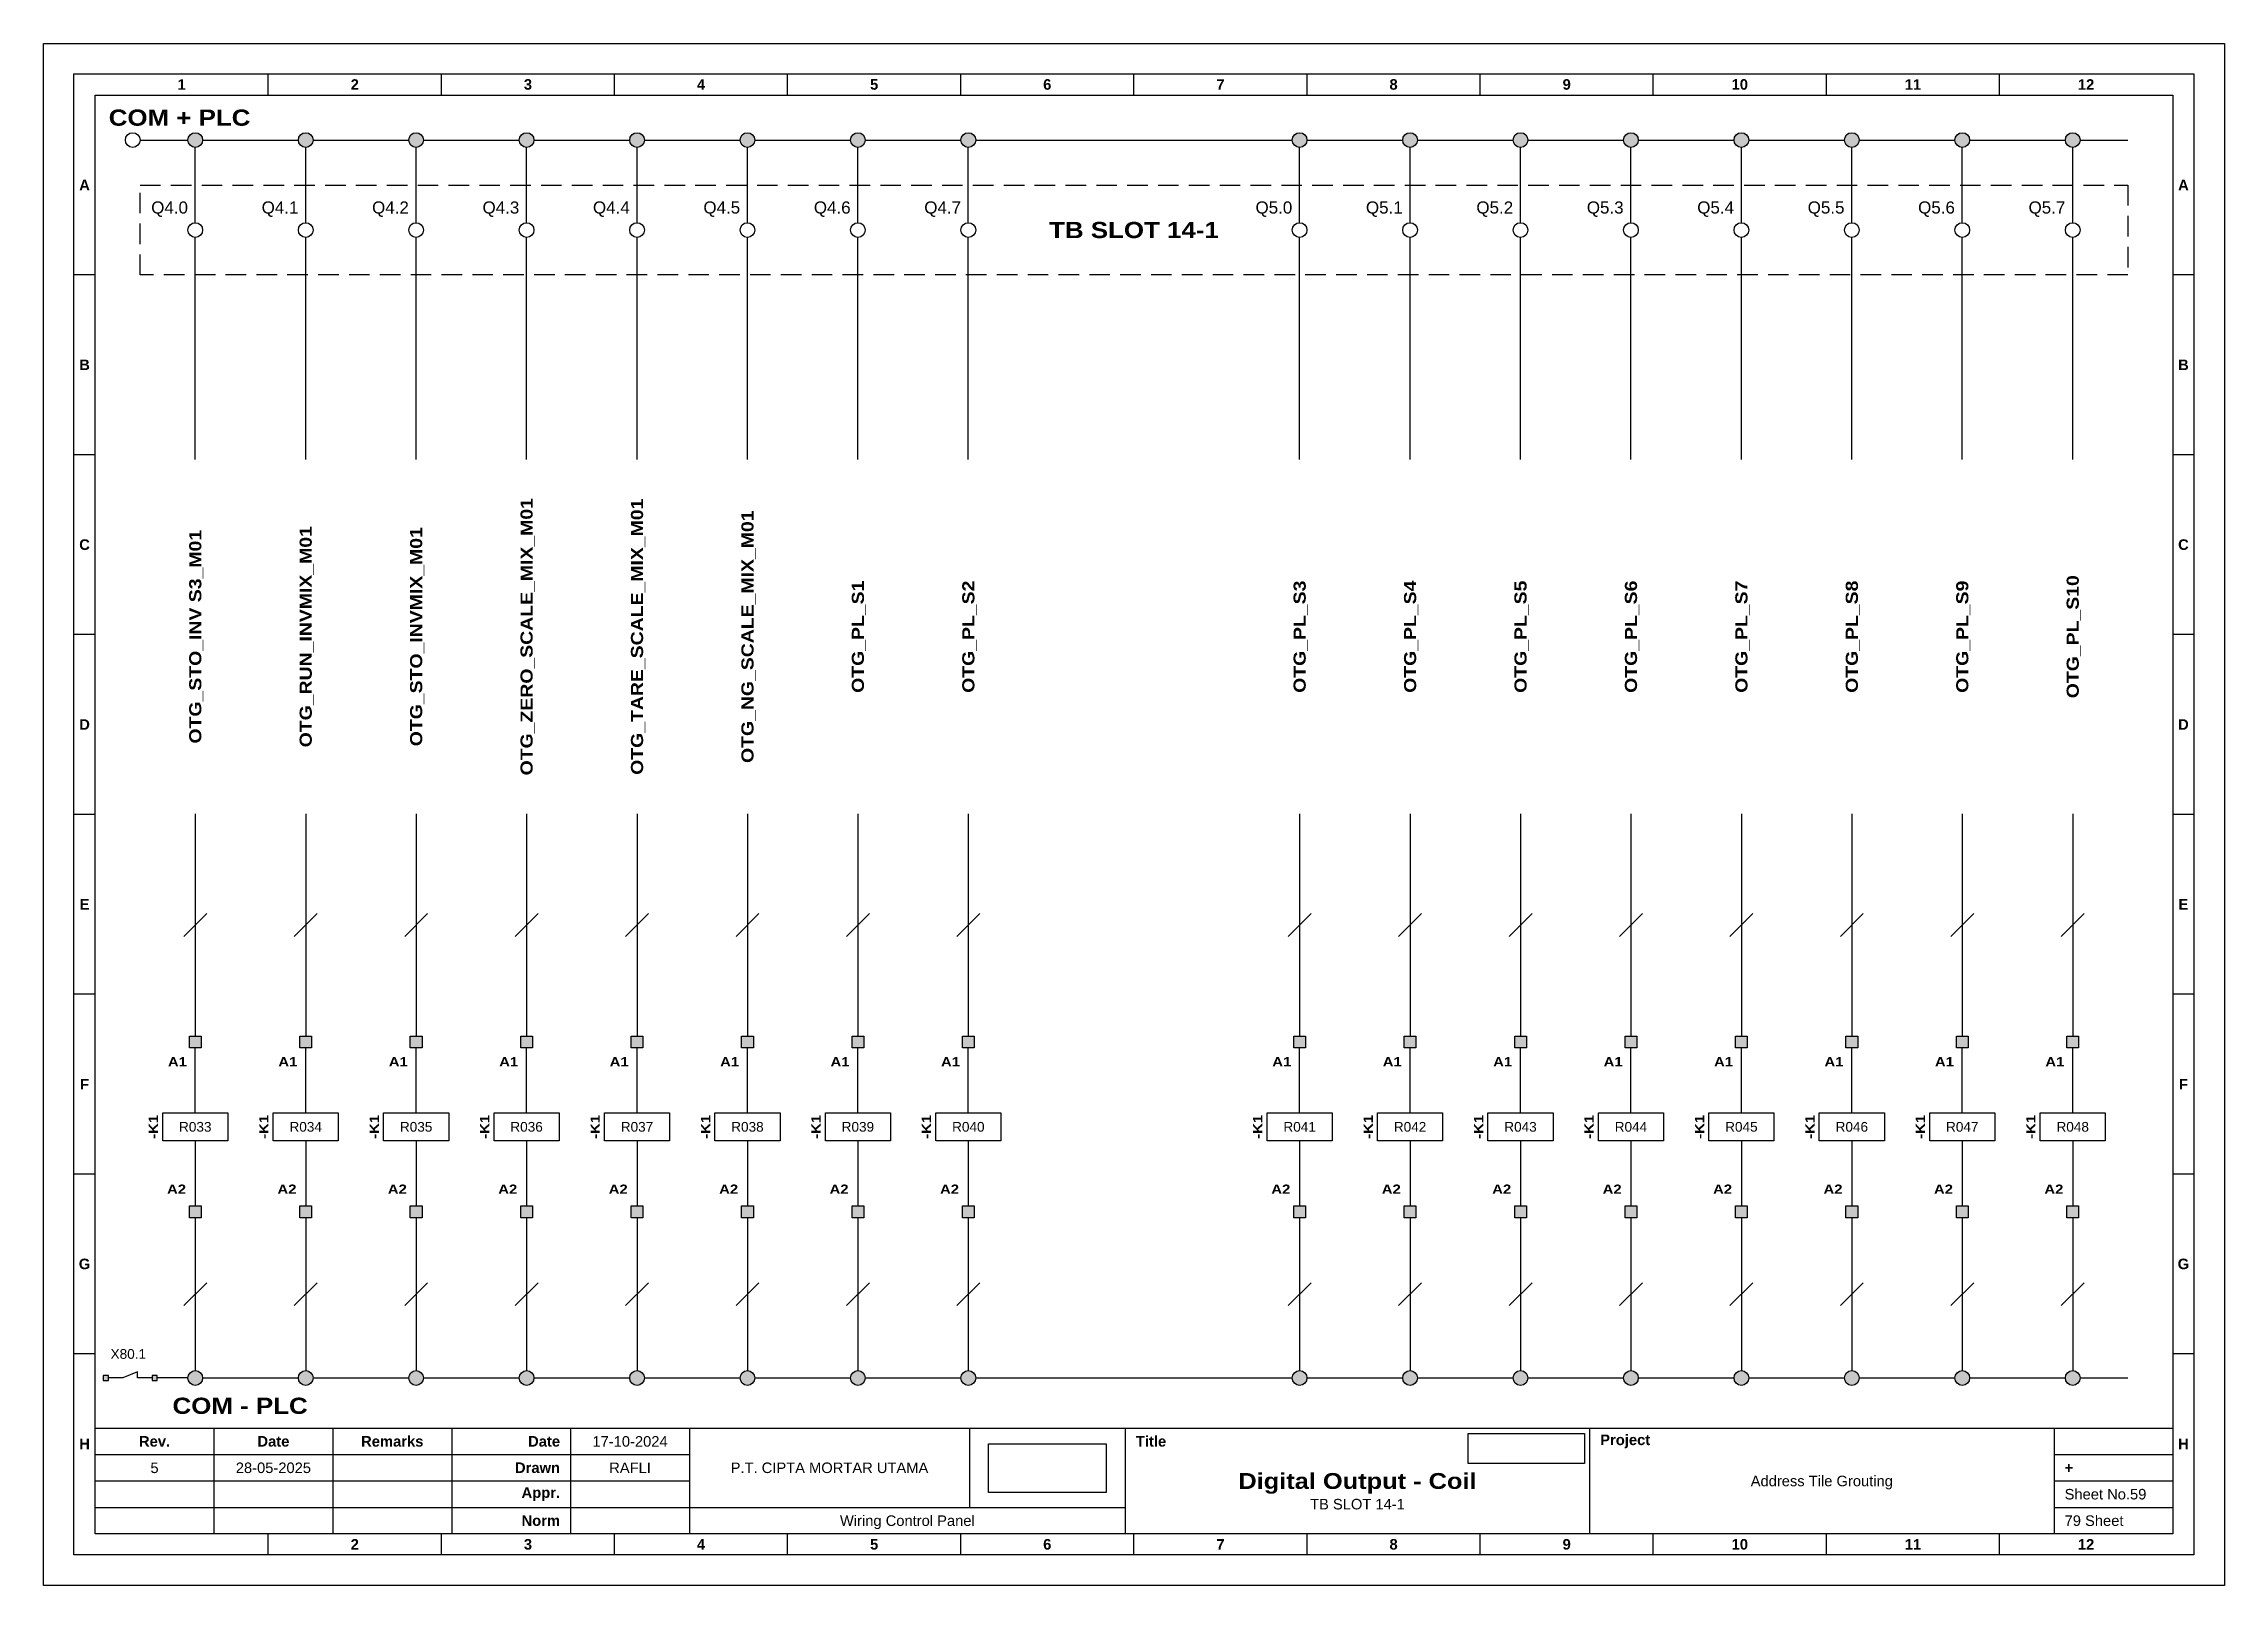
# Model space of a CAD drawing. Header units: millimetres. Extents: x 1018 to 2216, y 1079 to 1731.
# Drawn here: x 1636.9 to 1906.2, y 1540.7 to 1731.1 of the extents above; entities that cross this region are included whole.
import ezdxf
from ezdxf.enums import TextEntityAlignment as Align

# ---------------------------------------------------------------- set-up
doc = ezdxf.new("R2010")
doc.units = ezdxf.units.MM
doc.linetypes.add('HIDDEN', pattern=[9.525, 6.35, -3.175])
doc.styles.add('Bold', font='ariblk.ttf', dxfattribs={"height": 25.4})
doc.styles.get("Standard").update_dxf_attribs({"font": 'arial.ttf'})
picture_1 = doc.add_image_def('image1.png', size_in_pixel=(2048, 847))
picture_2 = doc.add_image_def('image2.png', size_in_pixel=(2092, 542))

msp = doc.modelspace()

# ---------------------------------------------------------------- texts
at = {"ltscale": 500, "style": 'Bold'}
for s, p in [('COM + PLC', (1644.89, 1721.97)), ('COM - PLC', (1652.77, 1562.88))]:
    msp.add_text(s, height=2, dxfattribs=at).set_placement(p, align=Align.MIDDLE_LEFT)
at = {"ltscale": 500}
for s, p in [('Q4.0', (1654.68, 1710.87)), ('Q4.1', (1668.32, 1710.87)), ('Q4.2', (1681.96, 1710.87)), ('Q4.3', (1695.6, 1710.87)), ('Q4.4', (1709.24, 1710.87)), ('Q4.5', (1722.88, 1710.87)), ('Q4.6', (1736.52, 1710.87)), ('Q4.7', (1750.16, 1710.87)), ('Q5.0', (1791.07, 1710.87)), ('Q5.1', (1804.71, 1710.87)), ('Q5.2', (1818.35, 1710.87)), ('Q5.3', (1831.99, 1710.87)), ('Q5.4', (1845.63, 1710.87)), ('Q5.5', (1859.27, 1710.87)), ('Q5.6', (1872.91, 1710.87)), ('Q5.7', (1886.55, 1710.87))]:
    msp.add_text(s, height=1.5, dxfattribs=at).set_placement(p, align=Align.MIDDLE_RIGHT)
at = {"ltscale": 500, "style": 'Bold'}
msp.add_text('TB SLOT 14-1', height=2, dxfattribs=at).set_placement((1771.52, 1708.09), align=Align.MIDDLE_CENTER)
for s, height, p in [('OTG_ZERO_SCALE_MIX_M01', 1.5, (1696.5, 1657.86)), ('OTG_TARE_SCALE_MIX_M01', 1.5, (1710.14, 1657.86)), ('OTG_NG_SCALE_MIX_M01', 1.5, (1723.78, 1657.86)), ('OTG_STO_INV S3_M01', 1.5, (1655.58, 1657.86)), ('OTG_RUN_INVMIX_M01', 1.5, (1669.22, 1657.86)), ('OTG_STO_INVMIX_M01', 1.5, (1682.86, 1657.86)), ('OTG_PL_S1', 1.5, (1737.42, 1657.86)), ('OTG_PL_S2', 1.5, (1751.06, 1657.86)), ('OTG_PL_S3', 1.5, (1791.98, 1657.86)), ('OTG_PL_S4', 1.5, (1805.62, 1657.86)), ('OTG_PL_S5', 1.5, (1819.26, 1657.86)), ('OTG_PL_S6', 1.5, (1832.9, 1657.86)), ('OTG_PL_S7', 1.5, (1846.54, 1657.86)), ('OTG_PL_S8', 1.5, (1860.18, 1657.86)), ('OTG_PL_S9', 1.5, (1873.82, 1657.86)), ('OTG_PL_S10', 1.5, (1887.46, 1657.86)), ('-K1', 1.149, (1650.41, 1597.33)), ('-K1', 1.149, (1664.05, 1597.33)), ('-K1', 1.149, (1677.69, 1597.33)), ('-K1', 1.149, (1691.33, 1597.33)), ('-K1', 1.149, (1704.97, 1597.33)), ('-K1', 1.149, (1718.61, 1597.33)), ('-K1', 1.149, (1732.25, 1597.33)), ('-K1', 1.149, (1745.89, 1597.33)), ('-K1', 1.149, (1786.81, 1597.33)), ('-K1', 1.149, (1800.45, 1597.33)), ('-K1', 1.149, (1814.09, 1597.33)), ('-K1', 1.149, (1827.73, 1597.33)), ('-K1', 1.149, (1841.37, 1597.33)), ('-K1', 1.149, (1855.01, 1597.33)), ('-K1', 1.149, (1868.65, 1597.33)), ('-K1', 1.149, (1882.29, 1597.33))]:
    msp.add_text(s, height=height, rotation=90, dxfattribs=at).set_placement(p, align=Align.MIDDLE_CENTER)
for p in [(1654.55, 1605.94), (1668.19, 1605.94), (1681.83, 1605.94), (1695.47, 1605.94), (1709.11, 1605.94), (1722.75, 1605.94), (1736.39, 1605.94), (1750.03, 1605.94), (1790.95, 1605.94), (1804.59, 1605.94), (1818.23, 1605.94), (1831.87, 1605.94), (1845.51, 1605.94), (1859.15, 1605.94), (1872.79, 1605.94), (1886.43, 1605.94)]:
    msp.add_text('A1', height=1.149, dxfattribs=at).set_placement(p, align=Align.TOP_RIGHT)
at = {"ltscale": 500}
for s, p in [('R033', (1655.58, 1597.33)), ('R034', (1669.22, 1597.33)), ('R035', (1682.86, 1597.33)), ('R036', (1696.5, 1597.33)), ('R037', (1710.14, 1597.33)), ('R038', (1723.78, 1597.33)), ('R039', (1737.42, 1597.33)), ('R040', (1751.06, 1597.33)), ('R041', (1791.98, 1597.33)), ('R042', (1805.62, 1597.33)), ('R043', (1819.26, 1597.33)), ('R044', (1832.9, 1597.33)), ('R045', (1846.54, 1597.33)), ('R046', (1860.18, 1597.33)), ('R047', (1873.82, 1597.33)), ('R048', (1887.46, 1597.33))]:
    msp.add_text(s, height=1.2, dxfattribs=at).set_placement(p, align=Align.MIDDLE_CENTER)
at = {"ltscale": 500, "style": 'Bold'}
for p in [(1654.44, 1588.71), (1668.08, 1588.71), (1681.71, 1588.71), (1695.35, 1588.71), (1708.99, 1588.71), (1722.63, 1588.71), (1736.27, 1588.71), (1749.91, 1588.71), (1790.83, 1588.71), (1804.47, 1588.71), (1818.11, 1588.71), (1831.75, 1588.71), (1845.39, 1588.71), (1859.03, 1588.71), (1872.67, 1588.71), (1886.31, 1588.71)]:
    msp.add_text('A2', height=1.149, dxfattribs=at).set_placement(p, align=Align.BOTTOM_RIGHT)
at = {"ltscale": 500}
msp.add_text('X80.1', height=1.2, dxfattribs=at).set_placement((1645.12, 1569.28), align=Align.MIDDLE_LEFT)

# ---------------------------------------------------------------- blocks, each defined once
blk = doc.blocks.new('KOP MU PROJECT')
at = {"color": 6, "ltscale": 50}
for p, q in [((27.74, 184.05), (27.74, 186.66)), ((49.13, 184.05), (49.13, 186.66)), ((70.51, 184.05), (70.51, 186.66)), ((91.89, 184.05), (91.89, 186.66)), ((113.27, 184.05), (113.27, 186.66)), ((134.66, 184.05), (134.66, 186.66)), ((156.04, 184.05), (156.04, 186.66)), ((177.42, 184.05), (177.42, 186.66)), ((198.8, 184.05), (198.8, 186.66)), ((220.19, 184.05), (220.19, 186.66)), ((241.57, 184.05), (241.57, 186.66)), ((6.36, 161.84), (3.75, 161.84)), ((265.59, 161.84), (262.98, 161.84)), ((6.36, 139.63), (3.75, 139.63)), ((265.59, 139.63), (262.98, 139.63)), ((6.36, 117.42), (3.75, 117.42)), ((265.59, 117.42), (262.98, 117.42)), ((6.36, 95.22), (3.75, 95.22)), ((265.59, 95.22), (262.98, 95.22)), ((6.36, 73.01), (3.75, 73.01)), ((265.59, 73.01), (262.98, 73.01)), ((6.36, 50.8), (3.75, 50.8)), ((265.59, 50.8), (262.98, 50.8)), ((6.36, 28.59), (3.75, 28.59)), ((265.59, 28.59), (262.98, 28.59)), ((27.74, 3.75), (27.74, 6.36)), ((49.13, 3.75), (49.13, 6.36)), ((70.51, 3.75), (70.51, 6.36)), ((91.89, 3.75), (91.89, 6.36)), ((113.27, 3.75), (113.27, 6.36)), ((134.66, 3.75), (134.66, 6.36)), ((156.04, 3.75), (156.04, 6.36)), ((177.42, 3.75), (177.42, 6.36)), ((198.8, 3.75), (198.8, 6.36)), ((220.19, 3.75), (220.19, 6.36)), ((241.57, 3.75), (241.57, 6.36))]:
    blk.add_line(p, q, dxfattribs=at)
at = {"ltscale": 50}
for p, q in [((6.36, 19.41), (262.98, 19.41)), ((21.04, 19.41), (21.04, 6.36)), ((35.72, 19.41), (35.72, 6.36)), ((50.41, 19.41), (50.41, 6.36)), ((65.09, 19.41), (65.09, 6.36)), ((79.77, 19.41), (79.77, 6.36)), ((114.35, 19.41), (114.35, 9.62)), ((133.6, 19.41), (133.6, 6.36)), ((190.95, 19.41), (190.95, 6.36)), ((248.3, 19.41), (248.3, 6.36)), ((6.36, 16.15), (79.77, 16.15)), ((248.3, 16.15), (262.98, 16.15)), ((6.36, 12.89), (79.77, 12.89)), ((248.3, 12.89), (262.98, 12.89)), ((6.36, 9.62), (133.6, 9.62)), ((248.3, 9.62), (262.98, 9.62))]:
    blk.add_line(p, q, dxfattribs=at)
at = {"color": 1, "ltscale": 50}
blk.add_lwpolyline([(269.34, 0), (0, 0), (0, 190.41), (269.34, 190.41)], close=True, dxfattribs=at)
at = {"color": 6, "ltscale": 50}
for points in [[(265.59, 3.75), (3.75, 3.75), (3.75, 186.66), (265.59, 186.66)], [(262.98, 6.36), (6.36, 6.36), (6.36, 184.05), (262.98, 184.05)]]:
    blk.add_lwpolyline(points, close=True, dxfattribs=at)
at = {"ltscale": 50, "char_height": 1.305, "attachment_point": 4}
for s, width, heights, insert in [('\\pxqc;{\\fArial|b1|i0|c0|p34;1}', 21.3825, [2.51], (6.36, 185.36)), ('\\pxqc;{\\fArial|b1|i0|c0|p34;2}', 21.3825, [2.51], (27.74, 185.36)), ('\\pxqc;{\\fArial|b1|i0|c0|p34;3}', 21.3825, [2.51], (49.13, 185.36)), ('\\pxqc;{\\fArial|b1|i0|c0|p34;4}', 21.3825, [2.51], (70.51, 185.36)), ('\\pxqc;{\\fArial|b1|i0|c0|p34;5}', 21.3825, [2.51], (91.89, 185.36)), ('\\pxqc;{\\fArial|b1|i0|c0|p34;6}', 21.3825, [2.51], (113.27, 185.36)), ('\\pxqc;{\\fArial|b1|i0|c0|p34;7}', 21.3825, [2.51], (134.66, 185.36)), ('\\pxqc;{\\fArial|b1|i0|c0|p34;8}', 21.3825, [2.51], (156.04, 185.36)), ('\\pxqc;{\\fArial|b1|i0|c0|p34;9}', 21.3825, [2.51], (177.42, 185.36)), ('\\pxqc;{\\fArial|b1|i0|c0|p34;10}', 21.3825, [2.51], (198.8, 185.36)), ('\\pxqc;{\\fArial|b1|i0|c0|p34;11}', 21.3825, [2.51], (220.19, 185.36)), ('\\pxqc;{\\fArial|b1|i0|c0|p34;12}', 21.3825, [2.51], (241.57, 185.36)), ('\\pxqc;{\\fArial|b1|i0|c0|p34;A}', 2.61, [2.51], (3.75, 172.95)), ('\\pxqc;{\\fArial|b1|i0|c0|p34;A}', 2.61, [2.51], (262.98, 172.95)), ('\\pxqc;{\\fArial|b1|i0|c0|p34;B}', 2.61, [2.51], (3.75, 150.74)), ('\\pxqc;{\\fArial|b1|i0|c0|p34;B}', 2.61, [2.51], (262.98, 150.74)), ('\\pxqc;{\\fArial|b1|i0|c0|p34;C}', 2.61, [2.51], (3.75, 128.53)), ('\\pxqc;{\\fArial|b1|i0|c0|p34;C}', 2.61, [2.51], (262.98, 128.53)), ('\\pxqc;{\\fArial|b1|i0|c0|p34;D}', 2.61, [2.51], (3.75, 106.32)), ('\\pxqc;{\\fArial|b1|i0|c0|p34;D}', 2.61, [2.51], (262.98, 106.32)), ('\\pxqc;{\\fArial|b1|i0|c0|p34;E}', 2.61, [2.51], (3.75, 84.11)), ('\\pxqc;{\\fArial|b1|i0|c0|p34;E}', 2.61, [2.51], (262.98, 84.11)), ('\\pxqc;{\\fArial|b1|i0|c0|p34;F}', 2.61, [2.51], (3.75, 61.9)), ('\\pxqc;{\\fArial|b1|i0|c0|p34;F}', 2.61, [2.51], (262.98, 61.9)), ('\\pxqc;{\\fArial|b1|i0|c0|p34;G}', 2.61, [2.51], (3.75, 39.69)), ('\\pxqc;{\\fArial|b1|i0|c0|p34;G}', 2.61, [2.51], (262.98, 39.69)), ('\\pxqc;{\\fArial|b1|i0|c0|p34;H}', 2.61, [2.51], (3.75, 17.47)), ('\\pxqc;{\\fArial|b1|i0|c0|p34;Rev.}', 14.6811, [2.88], (6.36, 17.78)), ('\\pxqc;{\\fArial|b1|i0|c0|p34;Date}', 14.6811, [2.88], (21.04, 17.78)), ('\\pxqc;{\\fArial|b1|i0|c0|p34;Remarks}', 14.6811, [2.88], (35.72, 17.78)), ('\\pxqr;{\\fArial|b1|i0|c0|p34;Date}', 13.3761, [2.88], (50.41, 17.78)), ('\\pxql;{\\fArial|b1|i0|c0|p34;Title}', 50.2419, [2.88], (134.9, 17.78)), ('\\pxql;{\\fArial|b1|i0|c0|p34;Project}', 50.2419, [2.88], (192.25, 17.78)), ('\\pxqc;{\\fArial|b1|i0|c0|p34;H}', 2.61, [2.51], (262.98, 17.47)), ('\\pxqr;{\\fArial|b1|i0|c0|p34;Drawn}', 13.3761, [2.88], (50.41, 14.52)), ('\\pxql;{\\fArial|b1|i0|c0|p34;+}', 14.6811, [2.88], (249.61, 14.52)), ('\\pxqr;{\\fArial|b1|i0|c0|p34;Appr.}', 13.3761, [2.88], (50.41, 11.26)), ('\\pxqr;{\\fArial|b1|i0|c0|p34;Norm}', 13.3761, [2.88], (50.41, 7.99)), ('\\pxqc;{\\fArial|b1|i0|c0|p34;2}', 21.3825, [2.51], (27.74, 5.06)), ('\\pxqc;{\\fArial|b1|i0|c0|p34;3}', 21.3825, [2.51], (49.13, 5.06)), ('\\pxqc;{\\fArial|b1|i0|c0|p34;4}', 21.3825, [2.51], (70.51, 5.06)), ('\\pxqc;{\\fArial|b1|i0|c0|p34;5}', 21.3825, [2.51], (91.89, 5.06)), ('\\pxqc;{\\fArial|b1|i0|c0|p34;6}', 21.3825, [2.51], (113.27, 5.06)), ('\\pxqc;{\\fArial|b1|i0|c0|p34;7}', 21.3825, [2.51], (134.66, 5.06)), ('\\pxqc;{\\fArial|b1|i0|c0|p34;8}', 21.3825, [2.51], (156.04, 5.06)), ('\\pxqc;{\\fArial|b1|i0|c0|p34;9}', 21.3825, [2.51], (177.42, 5.06)), ('\\pxqc;{\\fArial|b1|i0|c0|p34;10}', 21.3825, [2.51], (198.8, 5.06)), ('\\pxqc;{\\fArial|b1|i0|c0|p34;11}', 21.3825, [2.51], (220.19, 5.06)), ('\\pxqc;{\\fArial|b1|i0|c0|p34;12}', 21.3825, [2.51], (241.57, 5.06))]:
    blk.add_mtext_dynamic_manual_height_columns(s, width=width, gutter_width=0.0326, heights=heights, dxfattribs=dict(at, insert=insert))
at = {"ltscale": 50}
for tag, p in [('DATECREATED', (72.43, 17.78)), ('REV', (13.7, 14.52)), ('REVDATE', (28.38, 14.52)), ('REMARKS', (43.06, 14.52)), ('DRAWN', (72.43, 14.52)), ('COMPANY', (97.06, 14.52)), ('PROJECT', (219.62, 12.89)), ('APPR', (72.43, 11.26)), ('NORM', (72.43, 7.99)), ('DRAWINGCATEGORY', (106.68, 7.99)), ('DESCRIPTION', (162.27, 10.03))]:
    blk.add_attdef(tag, text='', height=1.3, dxfattribs=at).set_placement(p, align=Align.MIDDLE_CENTER)
at = {"ltscale": 50, "style": 'Bold'}
blk.add_attdef('TITLE', text='', height=1.96, dxfattribs=at).set_placement((162.27, 12.89), align=Align.MIDDLE_CENTER)
at = {"ltscale": 50}
for tag, p in [('SHEETNUMBER', (249.61, 11.26)), ('TOTALSHEET', (249.61, 7.99))]:
    blk.add_attdef(tag, text='', height=1.3, dxfattribs=at).set_placement(p, align=Align.MIDDLE_LEFT)
image = blk.add_image(picture_1, insert=(116.72, 11.48), size_in_units=(14.5, 6), dxfattribs=at)
image.dxf.flags = 15
image = blk.add_image(picture_2, insert=(175.94, 15.04), size_in_units=(14.36, 3.72), dxfattribs=at)
image.dxf.flags = 15

# ---------------------------------------------------------------- hatches: boundary and pattern name
at = {"true_color": 0x105689}
h = msp.add_hatch(color=146, dxfattribs=at)
h.dxf.hatch_style = 1
h.paths.add_polyline_path([(1888.37, 1719.2, 1), (1886.55, 1719.2, 1)])
h.paths.add_polyline_path([(1872.91, 1719.2, 1), (1874.73, 1719.2, 1)])
h.paths.add_polyline_path([(1859.27, 1719.2, 1), (1861.09, 1719.2, 1)])
h.paths.add_polyline_path([(1847.45, 1719.2, 1), (1845.63, 1719.2, 1)])
h.paths.add_polyline_path([(1833.81, 1719.2, 1), (1831.99, 1719.2, 1)])
h.paths.add_polyline_path([(1820.17, 1719.2, 1), (1818.35, 1719.2, 1)])
h.paths.add_polyline_path([(1806.53, 1719.2, 1), (1804.71, 1719.2, 1)])
h.paths.add_polyline_path([(1792.89, 1719.2, 1), (1791.07, 1719.2, 1)])
h.paths.add_polyline_path([(1751.97, 1719.2, 1), (1750.16, 1719.2, 1)])
h.paths.add_polyline_path([(1738.33, 1719.2, 1), (1736.52, 1719.2, 1)])
h.paths.add_polyline_path([(1724.69, 1719.2, 1), (1722.88, 1719.2, 1)])
h.paths.add_polyline_path([(1711.05, 1719.2, 1), (1709.24, 1719.2, 1)])
h.paths.add_polyline_path([(1695.6, 1719.2, 1), (1697.41, 1719.2, 1)])
h.paths.add_polyline_path([(1683.77, 1719.2, 1), (1681.96, 1719.2, 1)])
h.paths.add_polyline_path([(1668.32, 1719.2, 1), (1670.13, 1719.2, 1)])
h.paths.add_polyline_path([(1656.49, 1719.2, 1), (1654.68, 1719.2, 1)])
h = msp.add_hatch(color=256)
h.dxf.hatch_style = 1
h.paths.add_polyline_path([(1656.31, 1607.09), (1656.31, 1608.54), (1654.86, 1608.54), (1654.86, 1607.09)])
h.paths.add_polyline_path([(1654.86, 1586.11), (1656.31, 1586.11), (1656.31, 1587.56), (1654.86, 1587.56)])
h = msp.add_hatch(color=256)
h.dxf.hatch_style = 1
h.paths.add_polyline_path([(1669.95, 1607.09), (1669.95, 1608.54), (1668.5, 1608.54), (1668.5, 1607.09)])
h.paths.add_polyline_path([(1668.5, 1586.11), (1669.95, 1586.11), (1669.95, 1587.56), (1668.5, 1587.56)])
h = msp.add_hatch(color=256)
h.dxf.hatch_style = 1
h.paths.add_polyline_path([(1683.59, 1607.09), (1683.59, 1608.54), (1682.14, 1608.54), (1682.14, 1607.09)])
h.paths.add_polyline_path([(1682.14, 1586.11), (1683.59, 1586.11), (1683.59, 1587.56), (1682.14, 1587.56)])
h = msp.add_hatch(color=256)
h.dxf.hatch_style = 1
h.paths.add_polyline_path([(1697.23, 1607.09), (1697.23, 1608.54), (1695.78, 1608.54), (1695.78, 1607.09)])
h.paths.add_polyline_path([(1695.78, 1586.11), (1697.23, 1586.11), (1697.23, 1587.56), (1695.78, 1587.56)])
h = msp.add_hatch(color=256)
h.dxf.hatch_style = 1
h.paths.add_polyline_path([(1710.87, 1607.09), (1710.87, 1608.54), (1709.42, 1608.54), (1709.42, 1607.09)])
h.paths.add_polyline_path([(1709.42, 1586.11), (1710.87, 1586.11), (1710.87, 1587.56), (1709.42, 1587.56)])
h = msp.add_hatch(color=256)
h.dxf.hatch_style = 1
h.paths.add_polyline_path([(1724.51, 1607.09), (1724.51, 1608.54), (1723.06, 1608.54), (1723.06, 1607.09)])
h.paths.add_polyline_path([(1723.06, 1586.11), (1724.51, 1586.11), (1724.51, 1587.56), (1723.06, 1587.56)])
h = msp.add_hatch(color=256)
h.dxf.hatch_style = 1
h.paths.add_polyline_path([(1738.15, 1607.09), (1738.15, 1608.54), (1736.7, 1608.54), (1736.7, 1607.09)])
h.paths.add_polyline_path([(1736.7, 1586.11), (1738.15, 1586.11), (1738.15, 1587.56), (1736.7, 1587.56)])
h = msp.add_hatch(color=256)
h.dxf.hatch_style = 1
h.paths.add_polyline_path([(1751.79, 1607.09), (1751.79, 1608.54), (1750.34, 1608.54), (1750.34, 1607.09)])
h.paths.add_polyline_path([(1750.34, 1586.11), (1751.79, 1586.11), (1751.79, 1587.56), (1750.34, 1587.56)])
h = msp.add_hatch(color=256)
h.dxf.hatch_style = 1
h.paths.add_polyline_path([(1792.71, 1607.09), (1792.71, 1608.54), (1791.26, 1608.54), (1791.26, 1607.09)])
h.paths.add_polyline_path([(1791.26, 1586.11), (1792.71, 1586.11), (1792.71, 1587.56), (1791.26, 1587.56)])
h = msp.add_hatch(color=256)
h.dxf.hatch_style = 1
h.paths.add_polyline_path([(1806.35, 1607.09), (1806.35, 1608.54), (1804.9, 1608.54), (1804.9, 1607.09)])
h.paths.add_polyline_path([(1804.9, 1586.11), (1806.35, 1586.11), (1806.35, 1587.56), (1804.9, 1587.56)])
h = msp.add_hatch(color=256)
h.dxf.hatch_style = 1
h.paths.add_polyline_path([(1819.99, 1607.09), (1819.99, 1608.54), (1818.54, 1608.54), (1818.54, 1607.09)])
h.paths.add_polyline_path([(1818.54, 1586.11), (1819.99, 1586.11), (1819.99, 1587.56), (1818.54, 1587.56)])
h = msp.add_hatch(color=256)
h.dxf.hatch_style = 1
h.paths.add_polyline_path([(1833.63, 1607.09), (1833.63, 1608.54), (1832.18, 1608.54), (1832.18, 1607.09)])
h.paths.add_polyline_path([(1832.18, 1586.11), (1833.63, 1586.11), (1833.63, 1587.56), (1832.18, 1587.56)])
h = msp.add_hatch(color=256)
h.dxf.hatch_style = 1
h.paths.add_polyline_path([(1847.27, 1607.09), (1847.27, 1608.54), (1845.82, 1608.54), (1845.82, 1607.09)])
h.paths.add_polyline_path([(1845.82, 1586.11), (1847.27, 1586.11), (1847.27, 1587.56), (1845.82, 1587.56)])
h = msp.add_hatch(color=256)
h.dxf.hatch_style = 1
h.paths.add_polyline_path([(1860.91, 1607.09), (1860.91, 1608.54), (1859.45, 1608.54), (1859.45, 1607.09)])
h.paths.add_polyline_path([(1859.45, 1586.11), (1860.91, 1586.11), (1860.91, 1587.56), (1859.45, 1587.56)])
h = msp.add_hatch(color=256)
h.dxf.hatch_style = 1
h.paths.add_polyline_path([(1874.55, 1607.09), (1874.55, 1608.54), (1873.09, 1608.54), (1873.09, 1607.09)])
h.paths.add_polyline_path([(1873.09, 1586.11), (1874.55, 1586.11), (1874.55, 1587.56), (1873.09, 1587.56)])
h = msp.add_hatch(color=256)
h.dxf.hatch_style = 1
h.paths.add_polyline_path([(1888.18, 1607.09), (1888.18, 1608.54), (1886.73, 1608.54), (1886.73, 1607.09)])
h.paths.add_polyline_path([(1886.73, 1586.11), (1888.18, 1586.11), (1888.18, 1587.56), (1886.73, 1587.56)])
h = msp.add_hatch(color=256)
h.dxf.hatch_style = 1
h.paths.add_polyline_path([(1650.88, 1566.63), (1650.24, 1566.63), (1650.24, 1565.99), (1650.88, 1565.99)])
h.paths.add_polyline_path([(1644.21, 1566.63), (1644.21, 1565.99), (1644.85, 1565.99), (1644.85, 1566.63)])
h = msp.add_hatch(color=146, dxfattribs=at)
h.dxf.hatch_style = 1
h.paths.add_polyline_path([(1888.37, 1566.31, 1), (1886.55, 1566.31, 1)])
h.paths.add_polyline_path([(1872.91, 1566.31, 1), (1874.73, 1566.31, 1)])
h.paths.add_polyline_path([(1859.27, 1566.31, 1), (1861.09, 1566.31, 1)])
h.paths.add_polyline_path([(1847.45, 1566.31, 1), (1845.63, 1566.31, 1)])
h.paths.add_polyline_path([(1833.81, 1566.31, 1), (1831.99, 1566.31, 1)])
h.paths.add_polyline_path([(1820.17, 1566.31, 1), (1818.35, 1566.31, 1)])
h.paths.add_polyline_path([(1806.53, 1566.31, 1), (1804.71, 1566.31, 1)])
h.paths.add_polyline_path([(1792.89, 1566.31, 1), (1791.07, 1566.31, 1)])
h.paths.add_polyline_path([(1751.97, 1566.31, 1), (1750.16, 1566.31, 1)])
h.paths.add_polyline_path([(1738.33, 1566.31, 1), (1736.52, 1566.31, 1)])
h.paths.add_polyline_path([(1724.69, 1566.31, 1), (1722.88, 1566.31, 1)])
h.paths.add_polyline_path([(1711.05, 1566.31, 1), (1709.24, 1566.31, 1)])
h.paths.add_polyline_path([(1695.6, 1566.31, 1), (1697.41, 1566.31, 1)])
h.paths.add_polyline_path([(1683.77, 1566.31, 1), (1681.96, 1566.31, 1)])
h.paths.add_polyline_path([(1668.32, 1566.31, 1), (1670.13, 1566.31, 1)])
h.paths.add_polyline_path([(1656.49, 1566.31, 1), (1654.68, 1566.31, 1)])

# ---------------------------------------------------------------- linework, layer by layer
at = {"color": 146, "true_color": 0x105689}
for p, q in [((1648.76, 1719.2), (1654.68, 1719.2)), ((1656.49, 1719.2), (1668.32, 1719.2)), ((1670.13, 1719.2), (1681.96, 1719.2)), ((1683.77, 1719.2), (1695.6, 1719.2)), ((1697.41, 1719.2), (1709.24, 1719.2)), ((1711.05, 1719.2), (1722.88, 1719.2)), ((1724.69, 1719.2), (1736.52, 1719.2)), ((1738.33, 1719.2), (1750.16, 1719.2)), ((1751.97, 1719.2), (1791.07, 1719.2)), ((1792.89, 1719.2), (1804.71, 1719.2)), ((1806.53, 1719.2), (1818.35, 1719.2)), ((1820.17, 1719.2), (1831.99, 1719.2)), ((1833.81, 1719.2), (1845.63, 1719.2)), ((1847.45, 1719.2), (1859.27, 1719.2)), ((1861.09, 1719.2), (1872.91, 1719.2)), ((1874.73, 1719.2), (1886.55, 1719.2)), ((1888.37, 1719.2), (1894.28, 1719.2)), ((1655.58, 1709), (1655.58, 1718.29)), ((1669.22, 1709), (1669.22, 1718.29)), ((1682.86, 1709), (1682.86, 1718.29)), ((1696.5, 1709), (1696.5, 1718.29)), ((1710.14, 1709), (1710.14, 1718.29)), ((1723.78, 1709), (1723.78, 1718.29)), ((1737.42, 1709), (1737.42, 1718.29)), ((1751.06, 1709), (1751.06, 1718.29)), ((1791.98, 1709), (1791.98, 1718.29)), ((1805.62, 1709), (1805.62, 1718.29)), ((1819.26, 1709), (1819.26, 1718.29)), ((1832.9, 1709), (1832.9, 1718.29)), ((1846.54, 1709), (1846.54, 1718.29)), ((1860.18, 1709), (1860.18, 1718.29)), ((1873.82, 1709), (1873.82, 1718.29)), ((1887.46, 1709), (1887.46, 1718.29)), ((1655.58, 1679.75), (1655.58, 1707.19)), ((1669.22, 1679.75), (1669.22, 1707.19)), ((1682.86, 1679.75), (1682.86, 1707.19)), ((1696.5, 1679.75), (1696.5, 1707.19)), ((1710.14, 1679.75), (1710.14, 1707.19)), ((1723.78, 1679.75), (1723.78, 1707.19)), ((1737.42, 1679.75), (1737.42, 1707.19)), ((1751.06, 1679.75), (1751.06, 1707.19)), ((1791.98, 1679.75), (1791.98, 1707.19)), ((1805.62, 1679.75), (1805.62, 1707.19)), ((1819.26, 1679.75), (1819.26, 1707.19)), ((1832.9, 1679.75), (1832.9, 1707.19)), ((1846.54, 1679.75), (1846.54, 1707.19)), ((1860.18, 1679.75), (1860.18, 1707.19)), ((1873.82, 1679.75), (1873.82, 1707.19)), ((1887.46, 1679.75), (1887.46, 1707.19)), ((1655.58, 1635.98), (1655.58, 1608.54)), ((1669.22, 1635.98), (1669.22, 1608.54)), ((1682.86, 1635.98), (1682.86, 1608.54)), ((1696.5, 1635.98), (1696.5, 1608.54)), ((1710.14, 1635.98), (1710.14, 1608.54)), ((1723.78, 1635.98), (1723.78, 1608.54)), ((1737.42, 1635.98), (1737.42, 1608.54)), ((1751.06, 1635.98), (1751.06, 1608.54)), ((1791.98, 1635.98), (1791.98, 1608.54)), ((1805.62, 1635.98), (1805.62, 1608.54)), ((1819.26, 1635.98), (1819.26, 1608.54)), ((1832.9, 1635.98), (1832.9, 1608.54)), ((1846.54, 1635.98), (1846.54, 1608.54)), ((1860.18, 1635.98), (1860.18, 1608.54)), ((1873.82, 1635.98), (1873.82, 1608.54)), ((1887.46, 1635.98), (1887.46, 1608.54)), ((1654.17, 1620.85), (1657, 1623.68)), ((1667.81, 1620.85), (1670.64, 1623.68)), ((1681.45, 1620.85), (1684.28, 1623.68)), ((1695.09, 1620.85), (1697.92, 1623.68)), ((1708.73, 1620.85), (1711.56, 1623.68)), ((1722.37, 1620.85), (1725.2, 1623.68)), ((1736.01, 1620.85), (1738.84, 1623.68)), ((1749.65, 1620.85), (1752.48, 1623.68)), ((1790.57, 1620.85), (1793.4, 1623.68)), ((1804.21, 1620.85), (1807.04, 1623.68)), ((1817.85, 1620.85), (1820.68, 1623.68)), ((1831.49, 1620.85), (1834.31, 1623.68)), ((1845.13, 1620.85), (1847.95, 1623.68)), ((1858.77, 1620.85), (1861.59, 1623.68)), ((1872.41, 1620.85), (1875.23, 1623.68)), ((1886.05, 1620.85), (1888.87, 1623.68)), ((1655.58, 1586.11), (1655.58, 1567.22)), ((1669.22, 1586.11), (1669.22, 1567.22)), ((1682.86, 1586.11), (1682.86, 1567.22)), ((1696.5, 1586.11), (1696.5, 1567.22)), ((1710.14, 1586.11), (1710.14, 1567.22)), ((1723.78, 1586.11), (1723.78, 1567.22)), ((1737.42, 1586.11), (1737.42, 1567.22)), ((1751.06, 1586.11), (1751.06, 1567.22)), ((1791.98, 1586.11), (1791.98, 1567.22)), ((1805.62, 1586.11), (1805.62, 1567.22)), ((1819.26, 1586.11), (1819.26, 1567.22)), ((1832.9, 1586.11), (1832.9, 1567.22)), ((1846.54, 1586.11), (1846.54, 1567.22)), ((1860.18, 1586.11), (1860.18, 1567.22)), ((1873.82, 1586.11), (1873.82, 1567.22)), ((1887.46, 1586.11), (1887.46, 1567.22)), ((1654.17, 1575.25), (1657, 1578.08)), ((1667.81, 1575.25), (1670.64, 1578.08)), ((1681.45, 1575.25), (1684.28, 1578.08)), ((1695.09, 1575.25), (1697.92, 1578.08)), ((1708.73, 1575.25), (1711.56, 1578.08)), ((1722.37, 1575.25), (1725.2, 1578.08)), ((1736.01, 1575.25), (1738.84, 1578.08)), ((1749.65, 1575.25), (1752.48, 1578.08)), ((1790.57, 1575.25), (1793.4, 1578.08)), ((1804.21, 1575.25), (1807.04, 1578.08)), ((1817.85, 1575.25), (1820.68, 1578.08)), ((1831.49, 1575.25), (1834.31, 1578.08)), ((1845.13, 1575.25), (1847.95, 1578.08)), ((1858.77, 1575.25), (1861.59, 1578.08)), ((1872.41, 1575.25), (1875.23, 1578.08)), ((1886.05, 1575.25), (1888.87, 1578.08)), ((1654.68, 1566.31), (1650.88, 1566.31)), ((1656.49, 1566.31), (1668.32, 1566.31)), ((1670.13, 1566.31), (1681.96, 1566.31)), ((1683.77, 1566.31), (1695.6, 1566.31)), ((1697.41, 1566.31), (1709.24, 1566.31)), ((1711.05, 1566.31), (1722.88, 1566.31)), ((1724.69, 1566.31), (1736.52, 1566.31)), ((1738.33, 1566.31), (1750.16, 1566.31)), ((1751.97, 1566.31), (1791.07, 1566.31)), ((1792.89, 1566.31), (1804.71, 1566.31)), ((1806.53, 1566.31), (1818.35, 1566.31)), ((1820.17, 1566.31), (1831.99, 1566.31)), ((1833.81, 1566.31), (1845.63, 1566.31)), ((1847.45, 1566.31), (1859.27, 1566.31)), ((1861.09, 1566.31), (1872.91, 1566.31)), ((1874.73, 1566.31), (1886.55, 1566.31)), ((1888.37, 1566.31), (1894.28, 1566.31))]:
    msp.add_line(p, q, dxfattribs=at)
at = {"ltscale": 50}
for p, q in [((1655.58, 1599.05), (1655.58, 1607.09)), ((1669.22, 1599.05), (1669.22, 1607.09)), ((1682.86, 1599.05), (1682.86, 1607.09)), ((1696.5, 1599.05), (1696.5, 1607.09)), ((1710.14, 1599.05), (1710.14, 1607.09)), ((1723.78, 1599.05), (1723.78, 1607.09)), ((1737.42, 1599.05), (1737.42, 1607.09)), ((1751.06, 1599.05), (1751.06, 1607.09)), ((1791.98, 1599.05), (1791.98, 1607.09)), ((1805.62, 1599.05), (1805.62, 1607.09)), ((1819.26, 1599.05), (1819.26, 1607.09)), ((1832.9, 1599.05), (1832.9, 1607.09)), ((1846.54, 1599.05), (1846.54, 1607.09)), ((1860.18, 1599.05), (1860.18, 1607.09)), ((1873.82, 1599.05), (1873.82, 1607.09)), ((1887.46, 1599.05), (1887.46, 1607.09)), ((1655.58, 1595.61), (1655.58, 1587.56)), ((1669.22, 1595.61), (1669.22, 1587.56)), ((1682.86, 1595.61), (1682.86, 1587.56)), ((1696.5, 1595.61), (1696.5, 1587.56)), ((1710.14, 1595.61), (1710.14, 1587.56)), ((1723.78, 1595.61), (1723.78, 1587.56)), ((1737.42, 1595.61), (1737.42, 1587.56)), ((1751.06, 1595.61), (1751.06, 1587.56)), ((1791.98, 1595.61), (1791.98, 1587.56)), ((1805.62, 1595.61), (1805.62, 1587.56)), ((1819.26, 1595.61), (1819.26, 1587.56)), ((1832.9, 1595.61), (1832.9, 1587.56)), ((1846.54, 1595.61), (1846.54, 1587.56)), ((1860.18, 1595.61), (1860.18, 1587.56)), ((1873.82, 1595.61), (1873.82, 1587.56)), ((1887.46, 1595.61), (1887.46, 1587.56)), ((1646.65, 1566.31), (1644.85, 1566.31)), ((1648.44, 1567.06), (1646.65, 1566.31)), ((1650.24, 1566.31), (1648.44, 1566.31))]:
    msp.add_line(p, q, dxfattribs=at)
msp.add_line((1648.44, 1566.31), (1648.44, 1567.06))
at = {"linetype": 'HIDDEN', "ltscale": 0.4}
msp.add_lwpolyline([(1648.76, 1713.64), (1894.28, 1713.64), (1894.28, 1702.54), (1648.76, 1702.54)], close=True, dxfattribs=at)
for points in [[(1654.86, 1608.54), (1656.31, 1608.54), (1656.31, 1607.09), (1654.86, 1607.09)], [(1668.5, 1608.54), (1669.95, 1608.54), (1669.95, 1607.09), (1668.5, 1607.09)], [(1682.14, 1608.54), (1683.59, 1608.54), (1683.59, 1607.09), (1682.14, 1607.09)], [(1695.78, 1608.54), (1697.23, 1608.54), (1697.23, 1607.09), (1695.78, 1607.09)], [(1709.42, 1608.54), (1710.87, 1608.54), (1710.87, 1607.09), (1709.42, 1607.09)], [(1723.06, 1608.54), (1724.51, 1608.54), (1724.51, 1607.09), (1723.06, 1607.09)], [(1736.7, 1608.54), (1738.15, 1608.54), (1738.15, 1607.09), (1736.7, 1607.09)], [(1750.34, 1608.54), (1751.79, 1608.54), (1751.79, 1607.09), (1750.34, 1607.09)], [(1791.26, 1608.54), (1792.71, 1608.54), (1792.71, 1607.09), (1791.26, 1607.09)], [(1804.9, 1608.54), (1806.35, 1608.54), (1806.35, 1607.09), (1804.9, 1607.09)], [(1818.54, 1608.54), (1819.99, 1608.54), (1819.99, 1607.09), (1818.54, 1607.09)], [(1832.18, 1608.54), (1833.63, 1608.54), (1833.63, 1607.09), (1832.18, 1607.09)], [(1845.82, 1608.54), (1847.27, 1608.54), (1847.27, 1607.09), (1845.82, 1607.09)], [(1859.45, 1608.54), (1860.91, 1608.54), (1860.91, 1607.09), (1859.45, 1607.09)], [(1873.09, 1608.54), (1874.55, 1608.54), (1874.55, 1607.09), (1873.09, 1607.09)], [(1886.73, 1608.54), (1888.18, 1608.54), (1888.18, 1607.09), (1886.73, 1607.09)], [(1654.86, 1587.56), (1656.31, 1587.56), (1656.31, 1586.11), (1654.86, 1586.11)], [(1668.5, 1587.56), (1669.95, 1587.56), (1669.95, 1586.11), (1668.5, 1586.11)], [(1682.14, 1587.56), (1683.59, 1587.56), (1683.59, 1586.11), (1682.14, 1586.11)], [(1695.78, 1587.56), (1697.23, 1587.56), (1697.23, 1586.11), (1695.78, 1586.11)], [(1709.42, 1587.56), (1710.87, 1587.56), (1710.87, 1586.11), (1709.42, 1586.11)], [(1723.06, 1587.56), (1724.51, 1587.56), (1724.51, 1586.11), (1723.06, 1586.11)], [(1736.7, 1587.56), (1738.15, 1587.56), (1738.15, 1586.11), (1736.7, 1586.11)], [(1750.34, 1587.56), (1751.79, 1587.56), (1751.79, 1586.11), (1750.34, 1586.11)], [(1791.26, 1587.56), (1792.71, 1587.56), (1792.71, 1586.11), (1791.26, 1586.11)], [(1804.9, 1587.56), (1806.35, 1587.56), (1806.35, 1586.11), (1804.9, 1586.11)], [(1818.54, 1587.56), (1819.99, 1587.56), (1819.99, 1586.11), (1818.54, 1586.11)], [(1832.18, 1587.56), (1833.63, 1587.56), (1833.63, 1586.11), (1832.18, 1586.11)], [(1845.82, 1587.56), (1847.27, 1587.56), (1847.27, 1586.11), (1845.82, 1586.11)], [(1859.45, 1587.56), (1860.91, 1587.56), (1860.91, 1586.11), (1859.45, 1586.11)], [(1873.09, 1587.56), (1874.55, 1587.56), (1874.55, 1586.11), (1873.09, 1586.11)], [(1886.73, 1587.56), (1888.18, 1587.56), (1888.18, 1586.11), (1886.73, 1586.11)]]:
    msp.add_lwpolyline(points, close=True)
at = {"ltscale": 50}
for points in [[(1651.56, 1599.05), (1659.6, 1599.05), (1659.6, 1595.61), (1651.56, 1595.61)], [(1665.2, 1599.05), (1673.24, 1599.05), (1673.24, 1595.61), (1665.2, 1595.61)], [(1678.84, 1599.05), (1686.88, 1599.05), (1686.88, 1595.61), (1678.84, 1595.61)], [(1692.48, 1599.05), (1700.52, 1599.05), (1700.52, 1595.61), (1692.48, 1595.61)], [(1706.12, 1599.05), (1714.16, 1599.05), (1714.16, 1595.61), (1706.12, 1595.61)], [(1719.76, 1599.05), (1727.8, 1599.05), (1727.8, 1595.61), (1719.76, 1595.61)], [(1733.4, 1599.05), (1741.44, 1599.05), (1741.44, 1595.61), (1733.4, 1595.61)], [(1747.04, 1599.05), (1755.08, 1599.05), (1755.08, 1595.61), (1747.04, 1595.61)], [(1787.96, 1599.05), (1796, 1599.05), (1796, 1595.61), (1787.96, 1595.61)], [(1801.6, 1599.05), (1809.64, 1599.05), (1809.64, 1595.61), (1801.6, 1595.61)], [(1815.24, 1599.05), (1823.28, 1599.05), (1823.28, 1595.61), (1815.24, 1595.61)], [(1828.88, 1599.05), (1836.92, 1599.05), (1836.92, 1595.61), (1828.88, 1595.61)], [(1842.52, 1599.05), (1850.56, 1599.05), (1850.56, 1595.61), (1842.52, 1595.61)], [(1856.16, 1599.05), (1864.2, 1599.05), (1864.2, 1595.61), (1856.16, 1595.61)], [(1869.8, 1599.05), (1877.84, 1599.05), (1877.84, 1595.61), (1869.8, 1595.61)], [(1883.44, 1599.05), (1891.48, 1599.05), (1891.48, 1595.61), (1883.44, 1595.61)]]:
    msp.add_lwpolyline(points, close=True, dxfattribs=at)
at = {"ltscale": 500}
for points in [[(1644.21, 1566.63), (1644.21, 1565.99), (1644.85, 1565.99), (1644.85, 1566.63)], [(1650.24, 1566.63), (1650.24, 1565.99), (1650.88, 1565.99), (1650.88, 1566.63)]]:
    msp.add_lwpolyline(points, close=True, dxfattribs=at)
at = {"color": 146, "ltscale": 500, "true_color": 0x105689}
for centre in [(1647.86, 1719.2), (1655.58, 1719.2), (1669.22, 1719.2), (1682.86, 1719.2), (1696.5, 1719.2), (1710.14, 1719.2), (1723.78, 1719.2), (1737.42, 1719.2), (1751.06, 1719.2), (1791.98, 1719.2), (1805.62, 1719.2), (1819.26, 1719.2), (1832.9, 1719.2), (1846.54, 1719.2), (1860.18, 1719.2), (1873.82, 1719.2), (1887.46, 1719.2), (1655.58, 1708.09), (1669.22, 1708.09), (1682.86, 1708.09), (1696.5, 1708.09), (1710.14, 1708.09), (1723.78, 1708.09), (1737.42, 1708.09), (1751.06, 1708.09), (1791.98, 1708.09), (1805.62, 1708.09), (1819.26, 1708.09), (1832.9, 1708.09), (1846.54, 1708.09), (1860.18, 1708.09), (1873.82, 1708.09), (1887.46, 1708.09), (1655.58, 1566.31), (1669.22, 1566.31), (1682.86, 1566.31), (1696.5, 1566.31), (1710.14, 1566.31), (1723.78, 1566.31), (1737.42, 1566.31), (1751.06, 1566.31), (1791.98, 1566.31), (1805.62, 1566.31), (1819.26, 1566.31), (1832.9, 1566.31), (1846.54, 1566.31), (1860.18, 1566.31), (1873.82, 1566.31), (1887.46, 1566.31)]:
    msp.add_circle(centre, 0.907, dxfattribs=at)

# ---------------------------------------------------------------- block references
msp.add_blockref('KOP MU PROJECT', (1636.85, 1540.7)).add_auto_attribs({'DESCRIPTION': 'TB SLOT 14-1', 'TITLE': 'Digital Output - Coil', 'PROJECT': 'Address Tile Grouting', 'COMPANY': 'P.T. CIPTA MORTAR UTAMA', 'DRAWINGCATEGORY': 'Wiring Control Panel', 'DRAWN': 'RAFLI', 'DATECREATED': '17-10-2024', 'REVDATE': '28-05-2025', 'REV': '5', 'SHEETNUMBER': 'Sheet No.59', 'TOTALSHEET': '79 Sheet'})

msp.set_redraw_order([(e.dxf.handle, doc.entitydb.next_handle()) for e in msp.query("TEXT MTEXT ATTDEF DIMENSION ARC_DIMENSION")])  # texts and dimensions are drawn at this point

doc.saveas('drawing.dxf')
